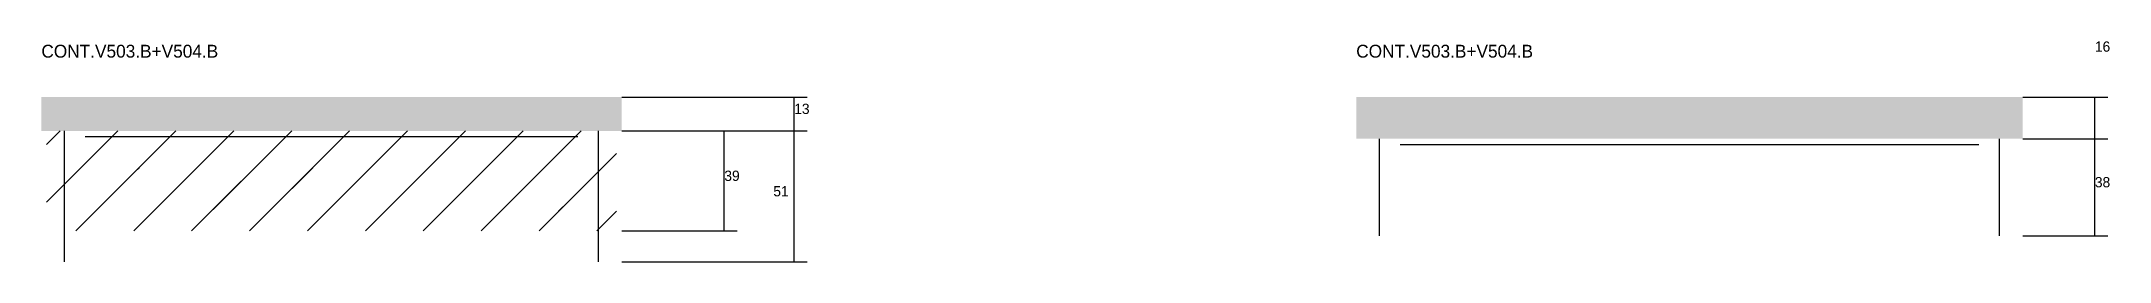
# Model space of a CAD drawing. Header units: metres. Extents: x -21162 to -15632, y 9308 to 10636.
# Drawn here: x -16434 to -15632, y 9385 to 9471 of the extents above; entities that cross this region are included whole.
import ezdxf

# ---------------------------------------------------------------- set-up
doc = ezdxf.new("R2010")
doc.units = ezdxf.units.M
for name, color, linetype in [('COTA', 241, 'Continuous'), ('Hachura', 253, 'Continuous'), ('SARR_2.2x7', 40, 'Continuous'), ('Texto Seção', 7, 'Continuous')]:
    doc.layers.add(name, color=color, linetype=linetype)

msp = doc.modelspace()

# ---------------------------------------------------------------- texts
at = {"layer": 'COTA'}
for s, p in [('16', (-15638, 9467)), ('13', (-16142.3, 9442.8)), ('39', (-16169.4, 9416.8)), ('51', (-16150.4, 9410.8)), ('38', (-15638, 9414.3))]:
    msp.add_text(s, height=4, dxfattribs=at).set_placement(p)
at = {"layer": 'Texto Seção'}
for p in [(-16434.2, 9464.7), (-15924.4, 9464.7)]:
    msp.add_text('CONT.V503.B+V504.B', height=5, dxfattribs=at).set_placement(p)

# ---------------------------------------------------------------- hatches: boundary and pattern name
at = {"layer": 'COTA'}
h = msp.add_hatch(dxfattribs=at)
h.set_pattern_fill('AR-CONC', scale=0.03)
h.paths.add_polyline_path([(-16209.2, 9436.2), (-16209.2, 9449.4), (-16434.2, 9449.4), (-16434.2, 9436.2)])
h = msp.add_hatch(dxfattribs=at)
h.set_pattern_fill('AR-CONC', scale=0.03)
h.paths.add_polyline_path([(-15924.4, 9449.4), (-15924.4, 9433.2), (-15666, 9433.2), (-15666, 9449.4)])
at = {"layer": 'Hachura'}
h = msp.add_hatch(dxfattribs=at)
h.set_pattern_fill('ANSI31', scale=5)
h.paths.add_polyline_path([(-16310.2, 9397.4), (-16310.2, 9436.2), (-16432.2, 9436.2), (-16432.2, 9397.4)])
h = msp.add_hatch(dxfattribs=at)
h.set_pattern_fill('ANSI31', scale=5)
h.paths.add_polyline_path([(-16211.2, 9397.4), (-16211.2, 9436.2), (-16310.2, 9436.2), (-16310.2, 9397.4)])
h = msp.add_hatch(dxfattribs=at)
h.set_pattern_fill('ANSI31', scale=5)
h.paths.add_polyline_path([(-16396.9, 9405.7), (-16396.9, 9421.9), (-16396.9, 9421.9), (-16328.8, 9421.9), (-16328.8, 9421.9), (-16328.8, 9405.7), (-16328.8, 9405.7), (-16396.9, 9405.7)])
h = msp.add_hatch(dxfattribs=at)
h.set_pattern_fill('ANSI31', scale=5)
h.paths.add_polyline_path([(-16298.2, 9405), (-16298.2, 9421.2), (-16298.2, 9421.2), (-16230.1, 9421.2), (-16230.1, 9421.2), (-16230.1, 9405), (-16230.1, 9405), (-16298.2, 9405)])

# ---------------------------------------------------------------- linework, layer by layer
at = {"layer": 'COTA'}
for p, q in [((-16209.2, 9449.4), (-16137.3, 9449.4)), ((-16142.3, 9436.2), (-16142.3, 9449.4)), ((-15666, 9449.4), (-15633, 9449.4)), ((-15638, 9433.2), (-15638, 9449.4)), ((-16209.2, 9436.2), (-16164.4, 9436.2)), ((-16209.2, 9436.2), (-16137.3, 9436.2)), ((-16209.2, 9436.2), (-16137.3, 9436.2)), ((-16169.4, 9397.4), (-16169.4, 9436.2)), ((-16142.3, 9385.4), (-16142.3, 9436.2)), ((-15666, 9433.2), (-15633, 9433.2)), ((-15666, 9433.2), (-15633, 9433.2)), ((-15638, 9395.4), (-15638, 9433.2)), ((-16209.2, 9397.4), (-16164.4, 9397.4)), ((-15666, 9395.4), (-15633, 9395.4)), ((-16209.2, 9385.4), (-16137.3, 9385.4))]:
    msp.add_line(p, q, dxfattribs=at)
at = {"layer": 'SARR_2.2x7'}
for p, q in [((-16425.2, 9385.4), (-16425.2, 9436.2)), ((-16417.2, 9434), (-16226.2, 9434)), ((-16218.2, 9385.4), (-16218.2, 9436.2)), ((-15915.4, 9395.4), (-15915.4, 9433.2)), ((-15907.4, 9431), (-15683, 9431)), ((-15675, 9395.4), (-15675, 9433.2))]:
    msp.add_line(p, q, dxfattribs=at)

msp.set_redraw_order([(e.dxf.handle, doc.entitydb.next_handle()) for e in msp.query("TEXT MTEXT ATTDEF DIMENSION ARC_DIMENSION")])  # texts and dimensions are drawn at this point

doc.saveas('drawing.dxf')
